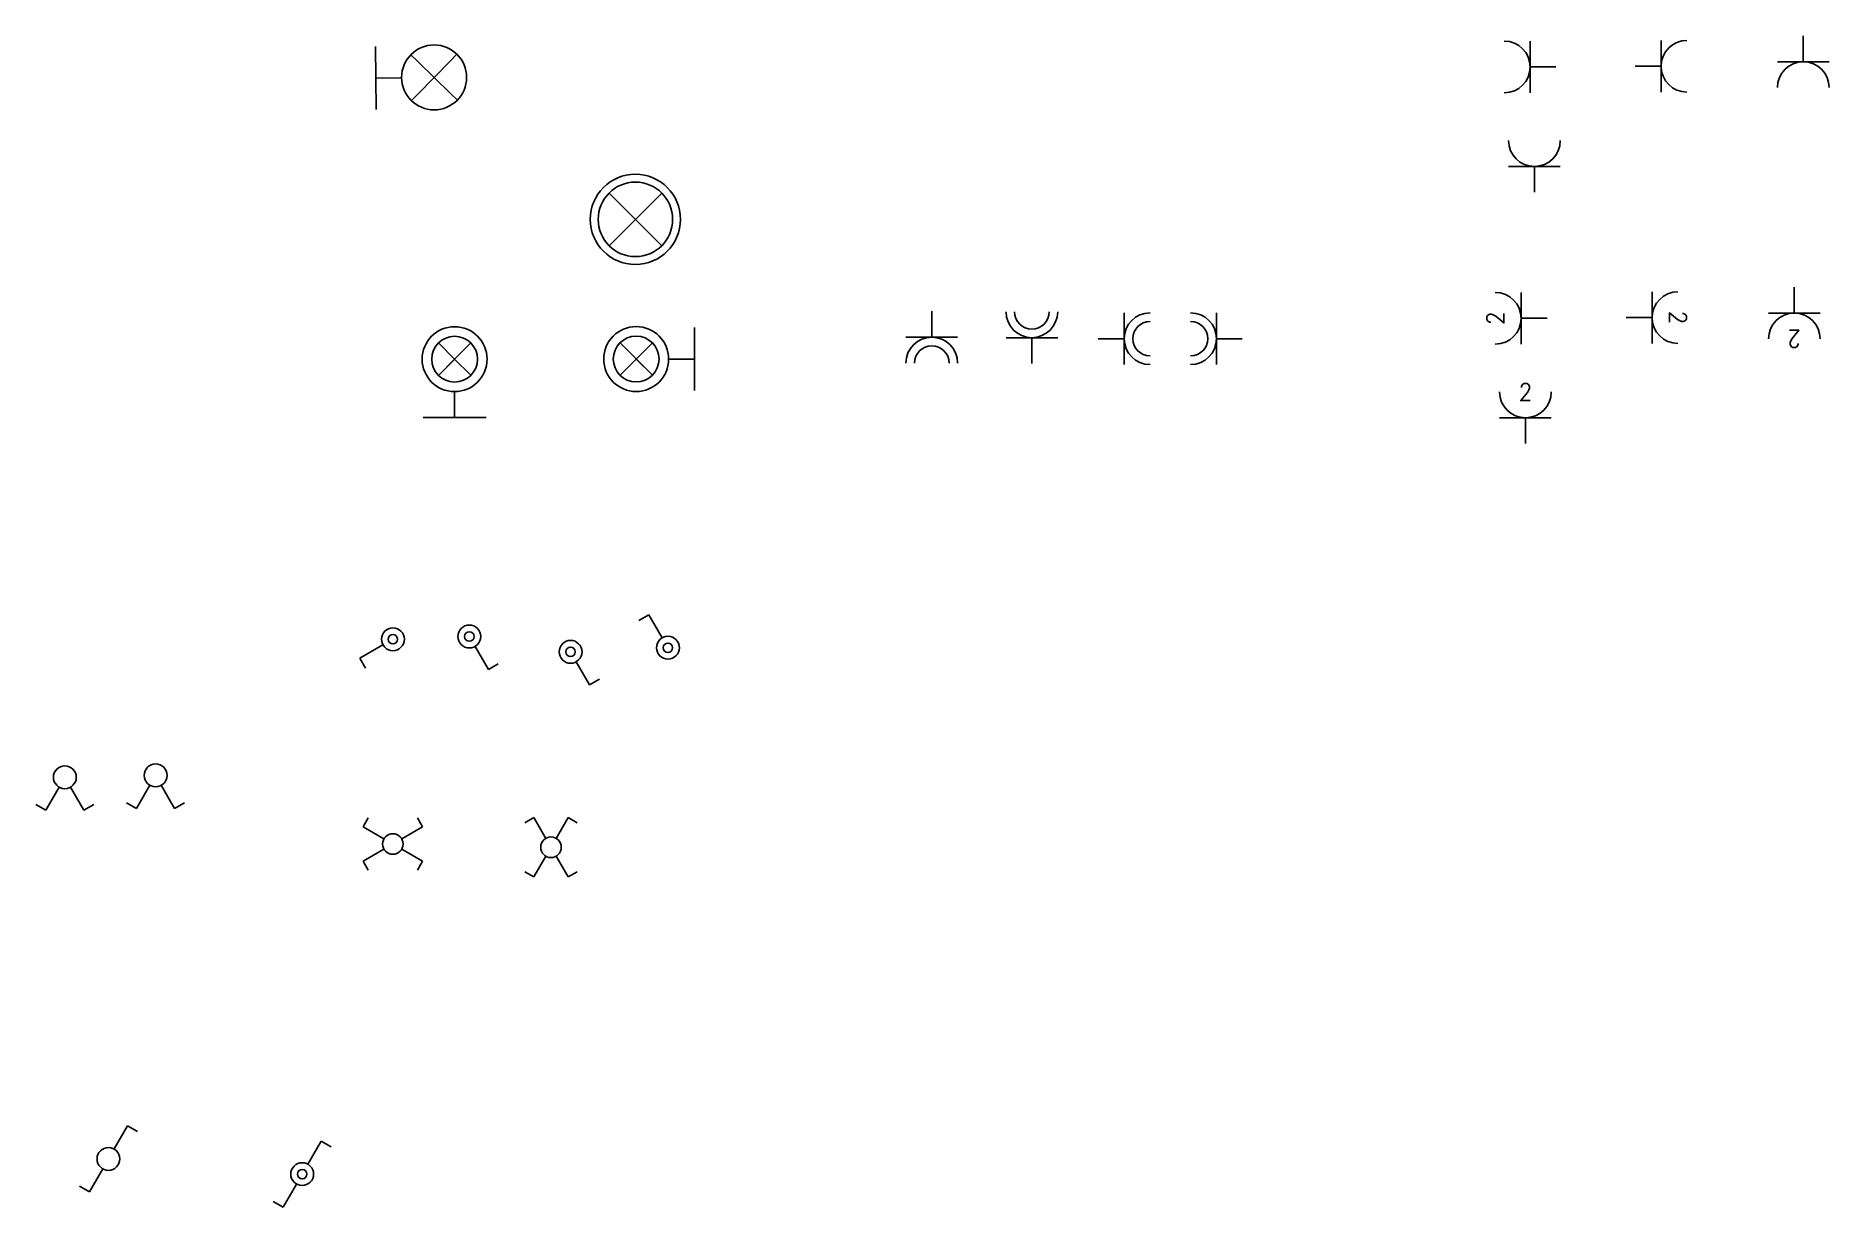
# Model space of a CAD drawing. Header units: inches. Extents: x -114 to 163, y -251 to 267.
# Drawn here: x 81.09 to 88.07, y 74.82 to 79.38 of the extents above; entities that cross this region are included whole.
import ezdxf
from ezdxf.enums import TextEntityAlignment as Align

# ---------------------------------------------------------------- set-up
doc = ezdxf.new("R2010")
doc.units = ezdxf.units.IN
doc.header["$MEASUREMENT"] = 0
doc.styles.add('simplex', font='simplex.shx')

msp = doc.modelspace()

# ---------------------------------------------------------------- texts
at = {"style": 'simplex', "width": 0.9}
for rotation, p in [(90, (86.7687, 78.2757)), (270, (87.4798, 78.2784)), (180, (87.9328, 78.1956))]:
    msp.add_text('2', height=0.0671, rotation=rotation, dxfattribs=at).set_placement(p, align=Align.MIDDLE_CENTER)
msp.add_text('2', height=0.0671, dxfattribs=at).set_placement((86.886, 77.9889), align=Align.MIDDLE_CENTER)

# ---------------------------------------------------------------- linework, layer by layer
at = {"ltscale": 3}
for p, q in [((86.9042, 79.1538), (86.9042, 79.355)), ((87.4142, 79.3577), (87.4142, 79.1565)), ((87.9678, 79.2748), (87.9678, 79.3754)), ((86.9042, 79.2544), (87.0048, 79.2544)), ((87.4142, 79.2571), (87.3136, 79.2571)), ((88.0684, 79.2748), (87.8672, 79.2748)), ((86.8204, 78.8669), (87.0216, 78.8669)), ((86.921, 78.8669), (86.921, 78.7664)), ((86.8693, 78.1751), (86.8693, 78.3763)), ((87.3792, 78.379), (87.3792, 78.1778)), ((87.9328, 78.2962), (87.9328, 78.3968)), ((84.5746, 78.2023), (84.5746, 78.3029)), ((85.3236, 78.2969), (85.3236, 78.0957)), ((85.683, 78.0957), (85.683, 78.2969)), ((86.8693, 78.2757), (86.9699, 78.2757)), ((87.3792, 78.2784), (87.2786, 78.2784)), ((88.0334, 78.2962), (87.8322, 78.2962)), ((84.6752, 78.2023), (84.4741, 78.2023)), ((84.8636, 78.2003), (85.0648, 78.2003)), ((84.9642, 78.2003), (84.9642, 78.0997)), ((85.3236, 78.1963), (85.223, 78.1963)), ((85.683, 78.1963), (85.7836, 78.1963)), ((86.7854, 77.8883), (86.9866, 77.8883)), ((86.886, 77.8883), (86.886, 77.7877))]:
    msp.add_line(p, q, dxfattribs=at)
at = {"color": 5}
for p, q in [((82.637, 79.2137), (82.5733, 79.2761)), ((82.5733, 79.2761), (82.7008, 79.1514)), ((82.637, 79.2137), (82.6994, 79.2775)), ((82.637, 79.2137), (82.5747, 79.15)), ((83.5232, 78.5583), (83.3181, 78.7634)), ((83.4207, 78.6609), (83.5232, 78.7634)), ((83.4207, 78.6609), (83.3181, 78.5583)), ((83.4207, 78.6609), (83.5232, 78.5583)), ((82.7167, 78.1167), (82.6537, 78.1797)), ((82.6537, 78.0536), (82.7798, 78.1797)), ((83.4868, 78.054), (83.3607, 78.1801)), ((83.4237, 78.1171), (83.4868, 78.1801)), ((82.7167, 78.1167), (82.6537, 78.0536)), ((82.7167, 78.1167), (82.7797, 78.0537)), ((83.4237, 78.1171), (83.3607, 78.054)), ((83.4237, 78.1171), (83.4868, 78.054))]:
    msp.add_line(p, q, dxfattribs=at)
at = {"color": 3}
for p, q in [((83.473, 77.1216), (83.4344, 77.0993)), ((83.5249, 77.0316), (83.473, 77.1216)), ((82.4379, 77.0039), (82.3479, 76.952)), ((82.3479, 76.952), (82.3702, 76.9134)), ((82.7962, 76.9983), (82.8482, 76.9083)), ((82.8482, 76.9083), (82.8868, 76.9305)), ((83.1905, 76.9385), (83.2425, 76.8485)), ((83.2425, 76.8485), (83.281, 76.8708)), ((81.5302, 76.4574), (81.4783, 76.3674)), ((81.5748, 76.4574), (81.6267, 76.3674)), ((81.4783, 76.3674), (81.4397, 76.3897)), ((81.6267, 76.3674), (81.6653, 76.3897)), ((82.3606, 76.2956), (82.3807, 76.3303)), ((82.592, 76.2956), (82.572, 76.3303)), ((83.0251, 76.3319), (82.9904, 76.3118)), ((83.0719, 76.2509), (83.0251, 76.3319)), ((83.112, 76.2509), (83.1587, 76.3319)), ((83.1587, 76.3319), (83.1934, 76.3118)), ((82.4416, 76.2489), (82.3606, 76.2956)), ((82.511, 76.2489), (82.592, 76.2956)), ((82.4416, 76.2088), (82.3606, 76.162)), ((82.511, 76.2088), (82.592, 76.162)), ((83.0719, 76.1815), (83.0251, 76.1005)), ((83.112, 76.1815), (83.1587, 76.1005)), ((82.3606, 76.162), (82.3807, 76.1273)), ((82.592, 76.162), (82.572, 76.1273)), ((83.0251, 76.1005), (82.9904, 76.1205)), ((83.1587, 76.1005), (83.1934, 76.1205)), ((81.3913, 75.0414), (81.4432, 75.1314)), ((81.4432, 75.1314), (81.4818, 75.1091)), ((82.1455, 74.9822), (82.1975, 75.0722)), ((82.1975, 75.0722), (82.2361, 75.0499)), ((81.2948, 74.8743), (81.3467, 74.9643)), ((81.2562, 74.8965), (81.2948, 74.8743)), ((82.0491, 74.815), (82.101, 74.905)), ((82.0105, 74.8373), (82.0491, 74.815))]:
    msp.add_line(p, q, dxfattribs=at)
for p, q in [((81.1769, 76.4504), (81.1249, 76.3604)), ((81.2214, 76.4504), (81.2734, 76.3604)), ((81.1249, 76.3604), (81.0864, 76.3826)), ((81.2734, 76.3604), (81.312, 76.3826))]:
    msp.add_line(p, q)
at = {"color": 5}
for centre, radius in [((82.637, 79.2137), 0.1264), ((83.4207, 78.6609), 0.1757), ((83.4207, 78.6609), 0.145), ((82.7167, 78.1167), 0.1264), ((82.7167, 78.1167), 0.0892), ((83.4237, 78.1171), 0.1264), ((83.4237, 78.1171), 0.0892)]:
    msp.add_circle(centre, radius, dxfattribs=at)
at = {"color": 3}
for centre, radius in [((82.4765, 77.0262), 0.0185), ((82.774, 77.0368), 0.0185), ((83.5472, 76.993), 0.0185), ((83.1682, 76.9771), 0.0185), ((81.369, 75.0028), 0.0445), ((82.1233, 74.9436), 0.0445), ((82.1233, 74.9436), 0.0185)]:
    msp.add_circle(centre, radius, dxfattribs=at)
at = {"ltscale": 3}
for centre, radius, start, end in [((86.8036, 79.2544), 0.1006, 270, 90), ((87.5148, 79.2571), 0.1006, 90, 270), ((87.9678, 79.1742), 0.1006, 0, 180), ((86.921, 78.9675), 0.1006, 180, 0), ((86.7687, 78.2757), 0.1006, 270, 90), ((87.4798, 78.2784), 0.1006, 90, 270), ((84.9642, 78.3009), 0.1006, 180, 0), ((84.9642, 78.3009), 0.0671, 180, 0), ((85.4242, 78.1963), 0.1006, 90, 270), ((85.5824, 78.1963), 0.1006, 270, 90), ((87.9328, 78.1956), 0.1006, 0, 180), ((84.5746, 78.1017), 0.1006, 0, 180), ((85.4242, 78.1963), 0.0671, 90, 270), ((85.5824, 78.1963), 0.0671, 270, 90), ((84.5746, 78.1017), 0.0671, 0, 180), ((86.886, 77.9889), 0.1006, 180, 0)]:
    msp.add_arc(centre, radius, start, end, dxfattribs=at)
at = {"color": 3, "extrusion": (0, 0, -1)}
for centre, major_axis, start_param, end_param in [((82.774, 77.0368), (-0.0315, -0.0315), 3.926991, 10.210176), ((82.4765, 77.0262), (-0.0315, 0.0315), 3.926991, 10.210176), ((83.1682, 76.9771), (-0.0315, -0.0315), 3.926991, 10.210176), ((83.5472, 76.993), (0.0315, 0.0315), 3.926991, 10.210176), ((82.4763, 76.2288), (-0.0283, -0.0283), 2.356194490192296, 8.639379797371882), ((83.0919, 76.2162), (-0.0283, 0.0283), 2.356194490192296, 8.639379797371882)]:
    msp.add_ellipse(centre, major_axis=major_axis, ratio=1, start_param=start_param, end_param=end_param, dxfattribs=at)
msp.add_ellipse((81.1992, 76.4889), major_axis=(-0.0315, -0.0315), ratio=1, start_param=5.497787, end_param=11.780972)
at = {"color": 3}
for centre, major_axis in [((81.5525, 76.496), (-0.0315, -0.0315)), ((82.4763, 76.2288), (-0.0283, 0.0283)), ((83.0919, 76.2162), (0.0283, 0.0283))]:
    msp.add_ellipse(centre, major_axis=major_axis, ratio=1, start_param=5.497787, end_param=11.780972, dxfattribs=at)
at = {"layer": 'Defpoints', "color": 5}
for p, q in [((82.4098, 79.2112), (82.4084, 79.3341)), ((82.5733, 79.2761), (82.5467, 79.3021)), ((82.6994, 79.2775), (82.7251, 79.3043)), ((82.5107, 79.2123), (82.4098, 79.2112)), ((82.4098, 79.2112), (82.4112, 79.0882)), ((82.5747, 79.15), (82.5487, 79.1234)), ((82.7008, 79.1514), (82.7274, 79.1254)), ((83.651, 78.1171), (83.651, 78.24)), ((83.5501, 78.1171), (83.651, 78.1171)), ((83.651, 78.1171), (83.651, 77.9941)), ((82.7167, 77.9903), (82.7167, 77.8894)), ((82.7167, 77.8894), (82.5937, 77.8894)), ((82.7167, 77.8894), (82.8397, 77.8894))]:
    msp.add_line(p, q, dxfattribs=at)

msp.set_redraw_order([(e.dxf.handle, doc.entitydb.next_handle()) for e in msp.query("TEXT MTEXT ATTDEF DIMENSION ARC_DIMENSION")])  # texts and dimensions are drawn at this point

doc.saveas('drawing.dxf')
